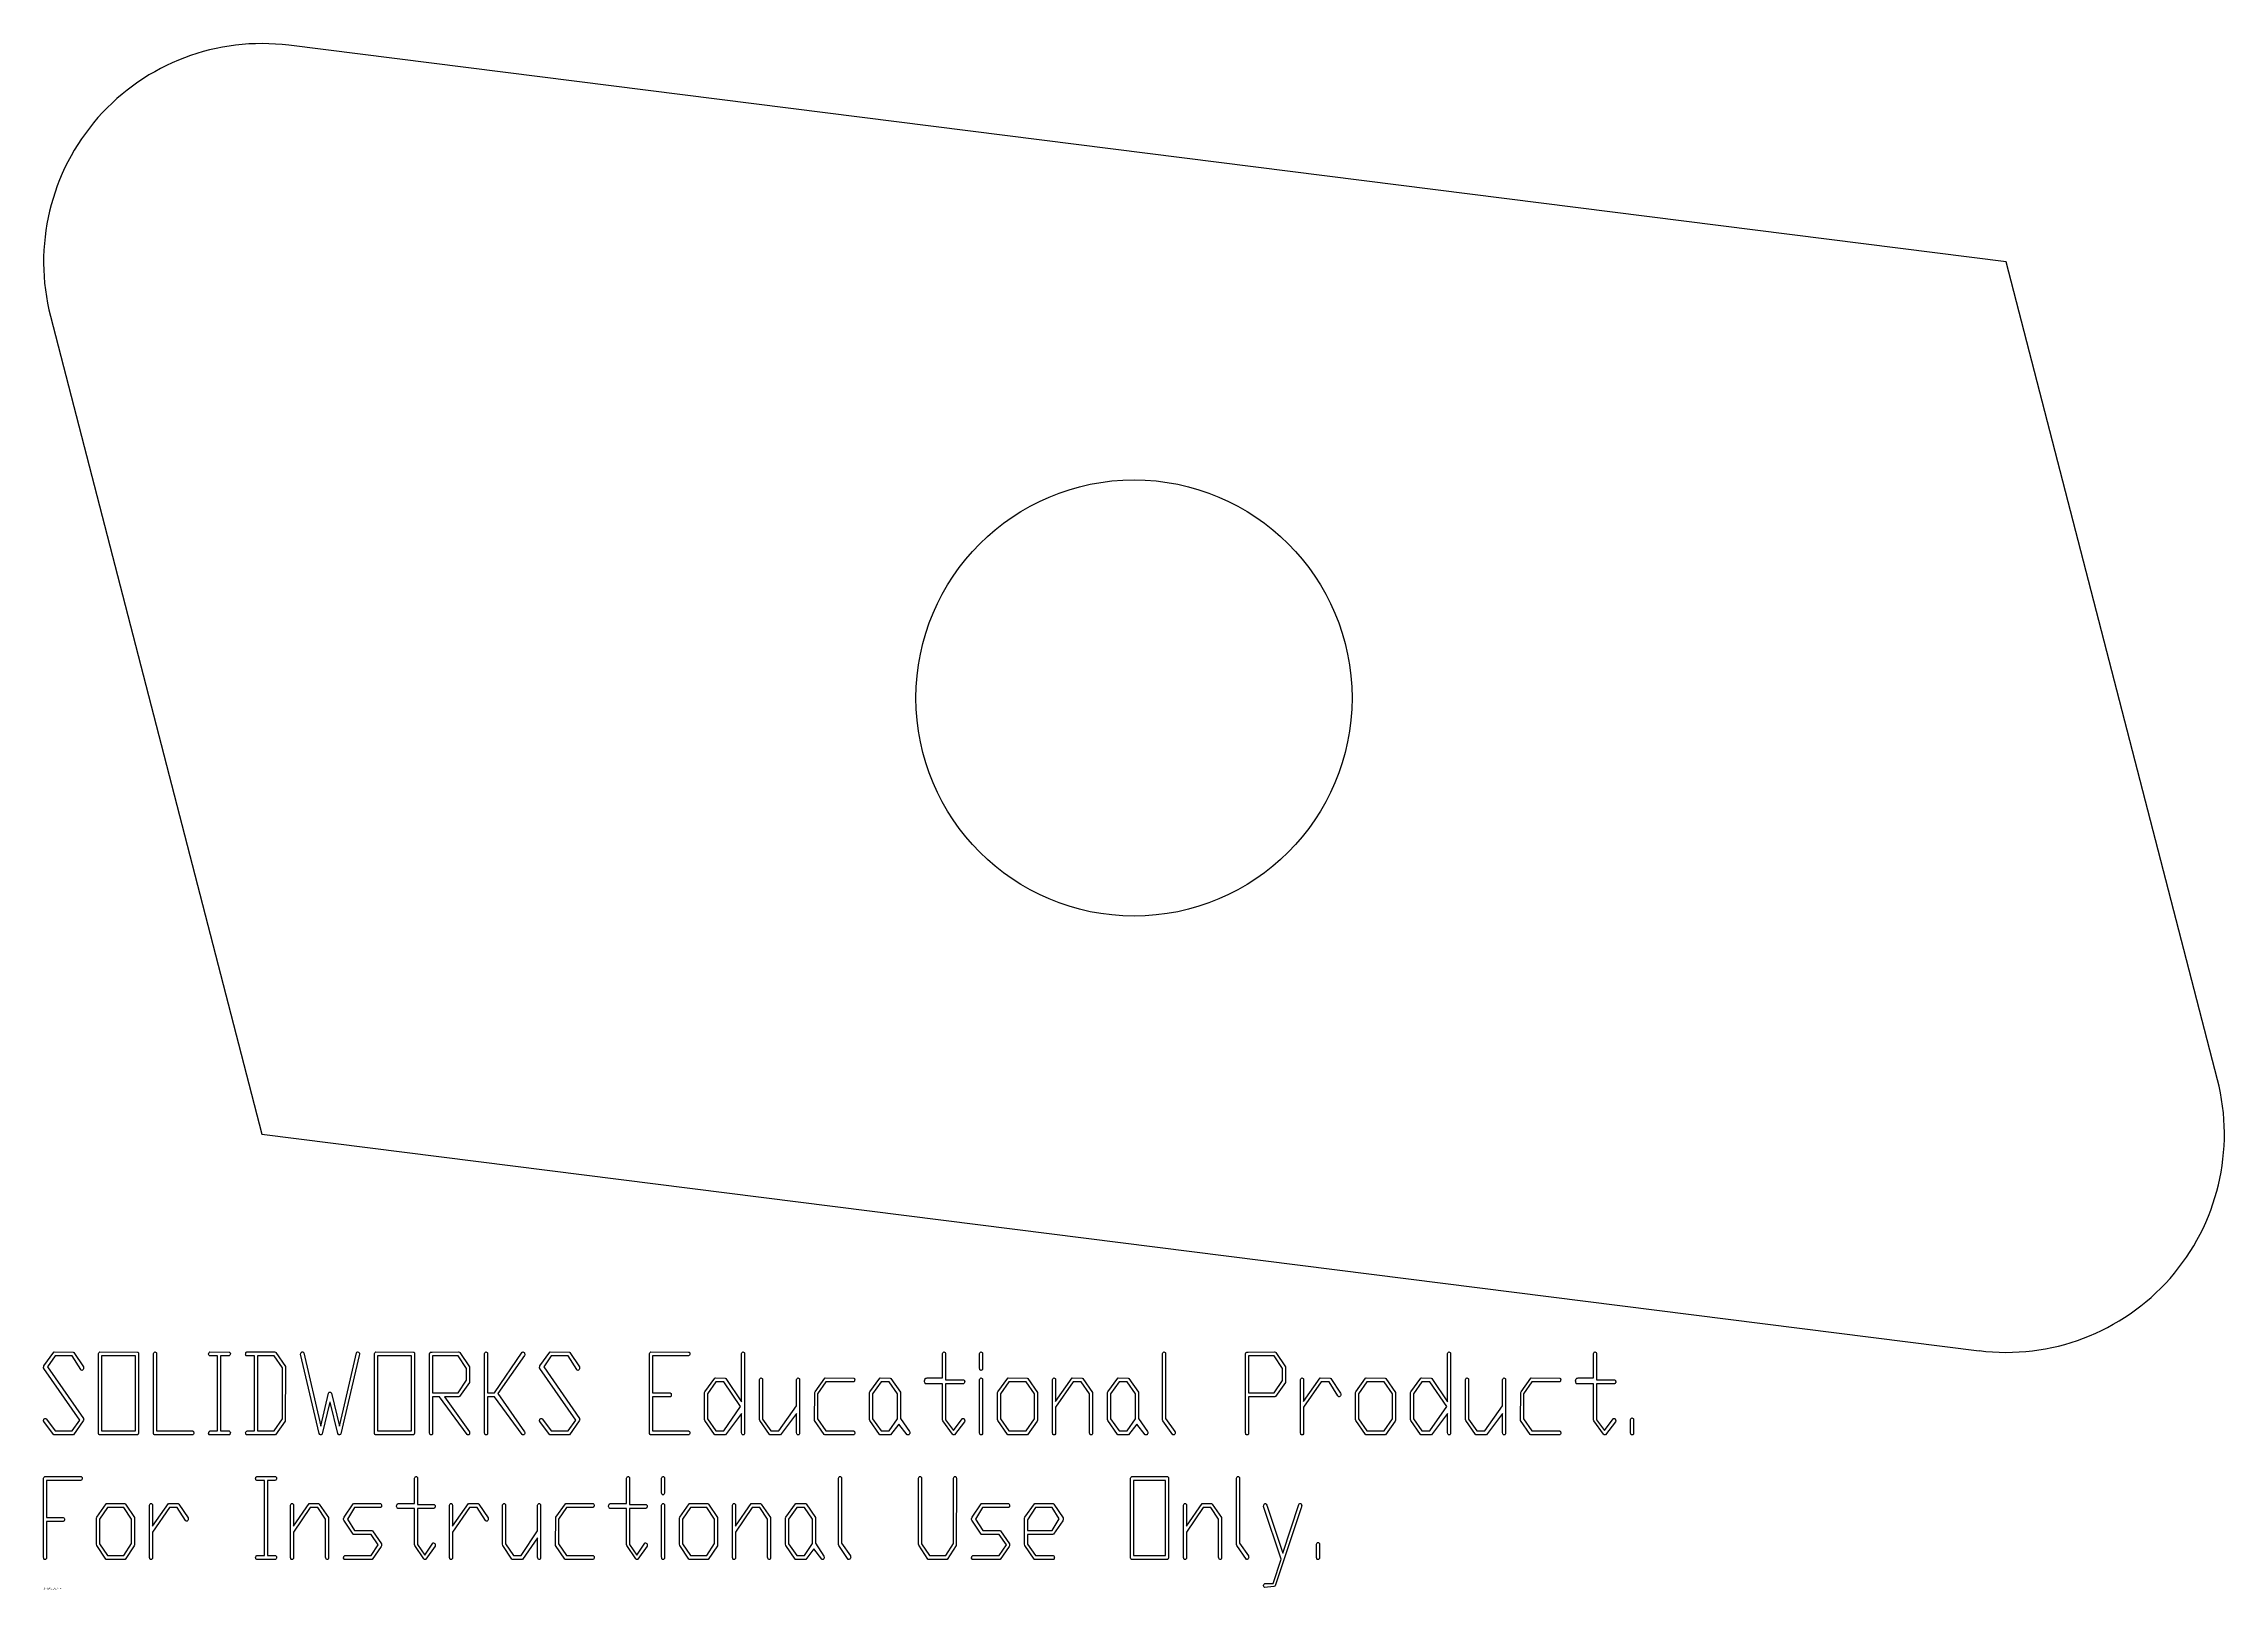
# Model space of a CAD drawing. Header units: millimetres. Extents: x -19355 to 19355, y -15837 to 11613.
import ezdxf

# ---------------------------------------------------------------- set-up
doc = ezdxf.new("R2010")
doc.units = ezdxf.units.MM
doc.styles.add('SLDTEXTSTYLE0', font='TXT', dxfattribs={"width": 0.7})

msp = doc.modelspace()

# ---------------------------------------------------------------- linework, layer by layer
at = {"color": 7, "linetype": 'Continuous'}
for p, q in [((15484, 7742), (-15000, 11583)), ((19232, -6774), (15484, 7742)), ((-19232, 6774), (-15484, -7742)), ((-15484, -7742), (15000, -11583))]:
    msp.add_line(p, q, dxfattribs=at)
at = {"color": 7, "linetype": 'Continuous', "flags": 128}
for points in [[(-18818, -11618), (-18648, -11872), (-18648, -11872), (-18645, -11881), (-18645, -11891), (-18645, -11891), (-18645, -11898), (-18648, -11905), (-18648, -11905), (-18651, -11916), (-18656, -11925), (-18663, -11931), (-18673, -11934), (-18673, -11934), (-18686, -11928), (-18697, -11917), (-18697, -11917), (-18849, -11676), (-18849, -11676), (-19151, -11676), (-19151, -11676), (-19283, -11868), (-19283, -11868), (-18649, -12784), (-18649, -12784), (-18646, -12791), (-18645, -12802), (-18645, -12802), (-18645, -12806), (-18645, -12810), (-18645, -12810), (-18640, -12813), (-18639, -12815), (-18640, -12817), (-18645, -12818), (-18645, -12818), (-18652, -12830), (-18652, -12830), (-18822, -13077), (-18822, -13077), (-18836, -13078), (-18836, -13078), (-19173, -13078), (-19173, -13078), (-19181, -13071), (-19181, -13071), (-19352, -12842), (-19352, -12842), (-19354, -12831), (-19355, -12823), (-19355, -12823), (-19355, -12815), (-19353, -12810), (-19353, -12810), (-19349, -12800), (-19343, -12792), (-19336, -12787), (-19327, -12784), (-19327, -12784), (-19313, -12788), (-19303, -12799), (-19303, -12799), (-19150, -13007), (-19150, -13007), (-18846, -13007), (-18846, -13007), (-18714, -12816), (-18714, -12816), (-19352, -11902), (-19352, -11902), (-19354, -11894), (-19355, -11882), (-19355, -11882), (-19355, -11874), (-19353, -11868), (-19353, -11868), (-19348, -11853), (-19348, -11853), (-19176, -11609), (-19176, -11609), (-19168, -11605), (-19168, -11605), (-18828, -11607), (-18828, -11607), (-18818, -11618)], [(-17687, -11607), (-17680, -11610), (-17675, -11615), (-17671, -11622), (-17669, -11631), (-17669, -11631), (-17669, -11665), (-17669, -11665), (-17669, -13047), (-17669, -13047), (-17674, -13064), (-17684, -13077), (-17684, -13077), (-17694, -13078), (-17694, -13078), (-18360, -13078), (-18360, -13078), (-18372, -13068), (-18379, -13052), (-18379, -13052), (-18379, -13012), (-18379, -13012), (-18379, -11633), (-18379, -11633), (-18375, -11624), (-18370, -11616), (-18364, -11610), (-18355, -11605), (-18355, -11605), (-17687, -11607)], [(-17357, -11616), (-17354, -11623), (-17351, -11634), (-17350, -11648), (-17349, -11666), (-17349, -11666), (-17349, -13007), (-17349, -13007), (-16713, -13007), (-16713, -13007), (-16707, -13009), (-16701, -13013), (-16697, -13019), (-16693, -13026), (-16693, -13026), (-16690, -13035), (-16689, -13043), (-16689, -13043), (-16691, -13055), (-16696, -13067), (-16699, -13072), (-16705, -13075), (-16712, -13078), (-16722, -13078), (-16722, -13078), (-17384, -13078), (-17384, -13078), (-17396, -13068), (-17402, -13052), (-17402, -13052), (-17402, -13012), (-17402, -13012), (-17402, -11633), (-17402, -11633), (-17399, -11622), (-17394, -11614), (-17388, -11609), (-17381, -11605), (-17381, -11605), (-17367, -11608), (-17357, -11616)], [(-16060, -11607), (-16053, -11610), (-16047, -11615), (-16043, -11623), (-16040, -11634), (-16040, -11634), (-16042, -11651), (-16047, -11664), (-16047, -11664), (-16053, -11670), (-16061, -11673), (-16072, -11675), (-16085, -11676), (-16085, -11676), (-16213, -11676), (-16213, -11676), (-16213, -13007), (-16213, -13007), (-16062, -13007), (-16062, -13007), (-16053, -13012), (-16047, -13018), (-16043, -13027), (-16040, -13037), (-16040, -13037), (-16042, -13054), (-16047, -13067), (-16051, -13072), (-16057, -13076), (-16064, -13078), (-16073, -13078), (-16073, -13078), (-16406, -13078), (-16406, -13078), (-16414, -13074), (-16420, -13068), (-16424, -13060), (-16426, -13050), (-16426, -13050), (-16424, -13032), (-16418, -13019), (-16413, -13014), (-16406, -13010), (-16396, -13008), (-16384, -13007), (-16384, -13007), (-16266, -13007), (-16266, -13007), (-16266, -11676), (-16266, -11676), (-16405, -11676), (-16405, -11676), (-16413, -11672), (-16419, -11666), (-16424, -11658), (-16426, -11647), (-16426, -11647), (-16424, -11629), (-16419, -11617), (-16411, -11610), (-16402, -11605), (-16402, -11605), (-16060, -11607)], [(-15232, -11617), (-15062, -11861), (-15062, -11861), (-15059, -11879), (-15059, -11879), (-15065, -12832), (-15065, -12832), (-15238, -13077), (-15238, -13077), (-15252, -13078), (-15252, -13078), (-15751, -13078), (-15751, -13078), (-15759, -13073), (-15764, -13065), (-15768, -13055), (-15769, -13043), (-15769, -13043), (-15767, -13028), (-15760, -13017), (-15755, -13013), (-15748, -13010), (-15738, -13008), (-15728, -13007), (-15728, -13007), (-15609, -13007), (-15609, -13007), (-15609, -11676), (-15609, -11676), (-15749, -11676), (-15749, -11676), (-15757, -11672), (-15763, -11666), (-15767, -11658), (-15769, -11647), (-15769, -11647), (-15768, -11630), (-15763, -11617), (-15759, -11612), (-15753, -11608), (-15746, -11606), (-15737, -11605), (-15737, -11605), (-15722, -11605), (-15722, -11605), (-15255, -11605), (-15255, -11605), (-15241, -11608), (-15232, -11617)], [(-14737, -11623), (-14435, -12925), (-14435, -12925), (-14296, -12337), (-14296, -12337), (-14291, -12328), (-14285, -12322), (-14278, -12318), (-14270, -12317), (-14270, -12317), (-14262, -12318), (-14254, -12322), (-14248, -12329), (-14243, -12339), (-14243, -12339), (-14105, -12925), (-14105, -12925), (-14033, -12618), (-14033, -12618), (-13801, -11622), (-13801, -11622), (-13793, -11611), (-13783, -11605), (-13783, -11605), (-13768, -11608), (-13757, -11615), (-13750, -11627), (-13746, -11643), (-13746, -11643), (-13751, -11669), (-13751, -11669), (-14078, -13057), (-14078, -13057), (-14087, -13071), (-14100, -13078), (-14100, -13078), (-14112, -13077), (-14122, -13073), (-14122, -13073), (-14134, -13055), (-14134, -13055), (-14268, -12494), (-14268, -12494), (-14272, -12498), (-14272, -12498), (-14408, -13057), (-14408, -13057), (-14416, -13071), (-14428, -13078), (-14428, -13078), (-14442, -13077), (-14452, -13072), (-14452, -13072), (-14462, -13054), (-14462, -13054), (-14793, -11647), (-14793, -11647), (-14792, -11635), (-14789, -11625), (-14785, -11617), (-14779, -11611), (-14779, -11611), (-14770, -11607), (-14763, -11605), (-14763, -11605), (-14755, -11606), (-14748, -11610), (-14742, -11615), (-14737, -11623)], [(-12788, -11607), (-12781, -11610), (-12776, -11615), (-12772, -11622), (-12769, -11631), (-12769, -11631), (-12769, -11665), (-12769, -11665), (-12769, -13047), (-12769, -13047), (-12775, -13064), (-12785, -13077), (-12785, -13077), (-12795, -13078), (-12795, -13078), (-13461, -13078), (-13461, -13078), (-13473, -13068), (-13479, -13052), (-13479, -13052), (-13479, -13012), (-13479, -13012), (-13479, -11633), (-13479, -11633), (-13476, -11624), (-13471, -11616), (-13464, -11610), (-13456, -11605), (-13456, -11605), (-12788, -11607)], [(-11966, -11617), (-11796, -11867), (-11796, -11867), (-11793, -11886), (-11793, -11886), (-11793, -12134), (-11793, -12134), (-11796, -12148), (-11796, -12148), (-11970, -12398), (-11970, -12398), (-11983, -12404), (-11983, -12404), (-12238, -12404), (-12238, -12404), (-11797, -13021), (-11797, -13021), (-11794, -13035), (-11793, -13043), (-11793, -13043), (-11793, -13045), (-11793, -13048), (-11793, -13048), (-11789, -13050), (-11787, -13051), (-11789, -13053), (-11793, -13054), (-11793, -13054), (-11796, -13062), (-11801, -13070), (-11806, -13075), (-11812, -13078), (-11812, -13078), (-11821, -13078), (-11829, -13077), (-11835, -13075), (-11839, -13073), (-11839, -13073), (-12328, -12404), (-12328, -12404), (-12450, -12404), (-12450, -12404), (-12450, -13047), (-12450, -13047), (-12454, -13062), (-12464, -13075), (-12464, -13075), (-12469, -13077), (-12477, -13078), (-12477, -13078), (-12488, -13076), (-12496, -13070), (-12499, -13064), (-12501, -13056), (-12503, -13046), (-12503, -13034), (-12503, -13034), (-12503, -11635), (-12503, -11635), (-12500, -11626), (-12496, -11619), (-12491, -11613), (-12485, -11609), (-12485, -11609), (-12455, -11607), (-12455, -11607), (-11989, -11605), (-11989, -11605), (-11975, -11608), (-11966, -11617)], [(-10824, -11617), (-10819, -11624), (-10816, -11633), (-10814, -11643), (-10814, -11655), (-10814, -11655), (-10818, -11671), (-10818, -11671), (-11291, -12345), (-11291, -12345), (-10818, -13021), (-10818, -13021), (-10815, -13035), (-10814, -13043), (-10814, -13043), (-10814, -13049), (-10815, -13054), (-10815, -13054), (-10818, -13062), (-10823, -13070), (-10828, -13075), (-10834, -13078), (-10834, -13078), (-10843, -13078), (-10851, -13077), (-10857, -13075), (-10861, -13073), (-10861, -13073), (-11351, -12404), (-11351, -12404), (-11474, -12404), (-11474, -12404), (-11474, -13047), (-11474, -13047), (-11478, -13062), (-11487, -13075), (-11487, -13075), (-11492, -13077), (-11500, -13078), (-11500, -13078), (-11512, -13076), (-11520, -13070), (-11523, -13064), (-11525, -13056), (-11526, -13046), (-11527, -13034), (-11527, -13034), (-11527, -11633), (-11527, -11633), (-11524, -11622), (-11519, -11614), (-11513, -11609), (-11504, -11605), (-11504, -11605), (-11491, -11608), (-11482, -11617), (-11478, -11624), (-11476, -11635), (-11474, -11650), (-11474, -11668), (-11474, -11668), (-11474, -12333), (-11474, -12333), (-11351, -12333), (-11351, -12333), (-10858, -11612), (-10858, -11612), (-10852, -11607), (-10845, -11605), (-10845, -11605), (-10834, -11608), (-10824, -11617)], [(-10014, -11618), (-9843, -11872), (-9843, -11872), (-9841, -11881), (-9841, -11891), (-9841, -11891), (-9841, -11898), (-9843, -11905), (-9843, -11905), (-9846, -11916), (-9852, -11925), (-9859, -11931), (-9869, -11934), (-9869, -11934), (-9882, -11928), (-9892, -11917), (-9892, -11917), (-10044, -11676), (-10044, -11676), (-10346, -11676), (-10346, -11676), (-10478, -11868), (-10478, -11868), (-9845, -12784), (-9845, -12784), (-9842, -12791), (-9841, -12802), (-9841, -12802), (-9841, -12806), (-9841, -12810), (-9841, -12810), (-9836, -12813), (-9834, -12815), (-9836, -12817), (-9841, -12818), (-9841, -12818), (-9847, -12830), (-9847, -12830), (-10018, -13077), (-10018, -13077), (-10032, -13078), (-10032, -13078), (-10369, -13078), (-10369, -13078), (-10377, -13071), (-10377, -13071), (-10548, -12842), (-10548, -12842), (-10550, -12831), (-10551, -12823), (-10551, -12823), (-10550, -12815), (-10549, -12810), (-10549, -12810), (-10545, -12800), (-10539, -12792), (-10531, -12787), (-10522, -12784), (-10522, -12784), (-10509, -12788), (-10498, -12799), (-10498, -12799), (-10346, -13007), (-10346, -13007), (-10042, -13007), (-10042, -13007), (-9909, -12816), (-9909, -12816), (-10548, -11902), (-10548, -11902), (-10550, -11894), (-10551, -11882), (-10551, -11882), (-10550, -11874), (-10549, -11868), (-10549, -11868), (-10544, -11853), (-10544, -11853), (-10372, -11609), (-10372, -11609), (-10364, -11605), (-10364, -11605), (-10023, -11607), (-10023, -11607), (-10014, -11618)], [(-7905, -11607), (-7897, -11610), (-7891, -11615), (-7887, -11623), (-7885, -11634), (-7885, -11634), (-7887, -11652), (-7893, -11665), (-7898, -11670), (-7905, -11673), (-7915, -11676), (-7928, -11676), (-7928, -11676), (-8545, -11676), (-8545, -11676), (-8545, -12333), (-8545, -12333), (-8236, -12333), (-8236, -12333), (-8226, -12338), (-8218, -12345), (-8214, -12355), (-8213, -12367), (-8213, -12367), (-8214, -12380), (-8218, -12391), (-8221, -12395), (-8227, -12399), (-8234, -12402), (-8244, -12404), (-8244, -12404), (-8545, -12404), (-8545, -12404), (-8545, -13007), (-8545, -13007), (-7909, -13007), (-7909, -13007), (-7899, -13012), (-7891, -13019), (-7886, -13029), (-7885, -13043), (-7885, -13043), (-7887, -13055), (-7891, -13067), (-7895, -13072), (-7901, -13075), (-7908, -13078), (-7917, -13078), (-7917, -13078), (-8580, -13078), (-8580, -13078), (-8591, -13068), (-8598, -13052), (-8598, -13052), (-8598, -13012), (-8598, -13012), (-8598, -11633), (-8598, -11633), (-8595, -11624), (-8590, -11616), (-8583, -11610), (-8574, -11605), (-8574, -11605), (-7905, -11607)], [(-6920, -11616), (-6916, -11623), (-6914, -11634), (-6912, -11648), (-6912, -11665), (-6912, -11665), (-6912, -13047), (-6912, -13047), (-6915, -13060), (-6920, -13070), (-6928, -13077), (-6938, -13078), (-6938, -13078), (-6949, -13076), (-6957, -13069), (-6963, -13056), (-6965, -13037), (-6965, -13037), (-6965, -12697), (-6965, -12697), (-7250, -13077), (-7250, -13077), (-7260, -13078), (-7260, -13078), (-7439, -13078), (-7439, -13078), (-7447, -13070), (-7447, -13070), (-7620, -12824), (-7620, -12824), (-7622, -12804), (-7622, -12804), (-7622, -12327), (-7622, -12327), (-7616, -12313), (-7616, -12313), (-7441, -12071), (-7441, -12071), (-7427, -12067), (-7427, -12067), (-7257, -12069), (-7257, -12069), (-7246, -12075), (-7246, -12075), (-6965, -12489), (-6965, -12489), (-6965, -11632), (-6965, -11632), (-6961, -11622), (-6957, -11614), (-6952, -11609), (-6946, -11605), (-6946, -11605), (-6930, -11608), (-6920, -11616)], [(-3352, -11617), (-3348, -11625), (-3346, -11636), (-3344, -11651), (-3344, -11670), (-3344, -11670), (-3344, -12102), (-3344, -12102), (-3024, -12102), (-3024, -12102), (-3016, -12107), (-3010, -12113), (-3006, -12121), (-3004, -12132), (-3004, -12132), (-3006, -12147), (-3012, -12160), (-3018, -12166), (-3026, -12170), (-3037, -12172), (-3049, -12173), (-3049, -12173), (-3344, -12173), (-3344, -12173), (-3344, -12811), (-3344, -12811), (-3205, -13002), (-3205, -13002), (-3049, -12790), (-3049, -12790), (-3042, -12785), (-3034, -12784), (-3034, -12784), (-3024, -12786), (-3014, -12795), (-3006, -12808), (-3004, -12825), (-3004, -12825), (-3006, -12843), (-3006, -12843), (-3185, -13075), (-3185, -13075), (-3191, -13078), (-3201, -13078), (-3201, -13078), (-3213, -13078), (-3213, -13078), (-3223, -13067), (-3223, -13067), (-3396, -12830), (-3396, -12830), (-3397, -12811), (-3397, -12811), (-3397, -12173), (-3397, -12173), (-3693, -12173), (-3693, -12173), (-3699, -12172), (-3704, -12167), (-3709, -12159), (-3712, -12148), (-3712, -12148), (-3716, -12133), (-3717, -12120), (-3717, -12120), (-3715, -12101), (-3709, -12083), (-3704, -12076), (-3695, -12071), (-3684, -12068), (-3670, -12067), (-3670, -12067), (-3397, -12067), (-3397, -12067), (-3397, -11633), (-3397, -11633), (-3394, -11622), (-3390, -11614), (-3384, -11609), (-3376, -11605), (-3376, -11605), (-3362, -11608), (-3352, -11617)], [(-2695, -11617), (-2692, -11624), (-2689, -11635), (-2688, -11650), (-2687, -11668), (-2687, -11668), (-2687, -11899), (-2687, -11899), (-2692, -11916), (-2700, -11926), (-2708, -11931), (-2714, -11932), (-2714, -11932), (-2725, -11930), (-2734, -11924), (-2739, -11912), (-2740, -11897), (-2740, -11897), (-2740, -11634), (-2740, -11634), (-2737, -11623), (-2732, -11615), (-2726, -11609), (-2719, -11605), (-2719, -11605), (-2705, -11608), (-2695, -11617)], [(553, -11616), (557, -11623), (559, -11634), (561, -11648), (561, -11665), (561, -11665), (561, -12788), (561, -12788), (727, -13016), (727, -13016), (730, -13026), (731, -13036), (731, -13036), (729, -13052), (723, -13065), (714, -13075), (700, -13078), (700, -13078), (687, -13077), (687, -13077), (512, -12828), (512, -12828), (508, -12812), (508, -12812), (508, -11633), (508, -11633), (511, -11622), (516, -11614), (522, -11609), (530, -11605), (530, -11605), (544, -11608), (553, -11616)], [(2518, -11617), (2688, -11867), (2688, -11867), (2691, -11886), (2691, -11886), (2691, -12134), (2691, -12134), (2688, -12148), (2688, -12148), (2512, -12398), (2512, -12398), (2499, -12404), (2499, -12404), (2034, -12404), (2034, -12404), (2034, -13045), (2034, -13045), (2030, -13062), (2021, -13075), (2021, -13075), (2016, -13077), (2008, -13078), (2008, -13078), (1996, -13076), (1988, -13070), (1985, -13064), (1983, -13056), (1982, -13046), (1981, -13034), (1981, -13034), (1981, -11635), (1981, -11635), (1984, -11626), (1988, -11619), (1993, -11613), (2000, -11609), (2000, -11609), (2029, -11607), (2029, -11607), (2496, -11605), (2496, -11605), (2509, -11608), (2518, -11617)], [(5612, -11616), (5616, -11623), (5618, -11634), (5620, -11648), (5620, -11665), (5620, -11665), (5620, -13047), (5620, -13047), (5617, -13060), (5611, -13070), (5604, -13077), (5593, -13078), (5593, -13078), (5583, -13076), (5574, -13069), (5569, -13056), (5567, -13037), (5567, -13037), (5567, -12697), (5567, -12697), (5282, -13077), (5282, -13077), (5272, -13078), (5272, -13078), (5093, -13078), (5093, -13078), (5085, -13070), (5085, -13070), (4911, -12824), (4911, -12824), (4910, -12804), (4910, -12804), (4910, -12327), (4910, -12327), (4916, -12313), (4916, -12313), (5090, -12071), (5090, -12071), (5104, -12067), (5104, -12067), (5275, -12069), (5275, -12069), (5286, -12075), (5286, -12075), (5567, -12489), (5567, -12489), (5567, -11632), (5567, -11632), (5570, -11622), (5575, -11614), (5580, -11609), (5586, -11605), (5586, -11605), (5602, -11608), (5612, -11616)], [(8204, -11617), (8207, -11625), (8210, -11636), (8211, -11651), (8212, -11670), (8212, -11670), (8212, -12102), (8212, -12102), (8531, -12102), (8531, -12102), (8539, -12107), (8545, -12113), (8549, -12121), (8552, -12132), (8552, -12132), (8550, -12147), (8543, -12160), (8538, -12166), (8529, -12170), (8519, -12172), (8506, -12173), (8506, -12173), (8212, -12173), (8212, -12173), (8212, -12811), (8212, -12811), (8351, -13002), (8351, -13002), (8506, -12790), (8506, -12790), (8513, -12785), (8521, -12784), (8521, -12784), (8531, -12786), (8542, -12795), (8549, -12808), (8552, -12825), (8552, -12825), (8549, -12843), (8549, -12843), (8370, -13075), (8370, -13075), (8364, -13078), (8354, -13078), (8354, -13078), (8343, -13078), (8343, -13078), (8333, -13067), (8333, -13067), (8160, -12830), (8160, -12830), (8158, -12811), (8158, -12811), (8158, -12173), (8158, -12173), (7862, -12173), (7862, -12173), (7856, -12172), (7851, -12167), (7847, -12159), (7843, -12148), (7843, -12148), (7840, -12133), (7839, -12120), (7839, -12120), (7841, -12101), (7846, -12083), (7852, -12076), (7860, -12071), (7871, -12068), (7886, -12067), (7886, -12067), (8158, -12067), (8158, -12067), (8158, -11633), (8158, -11633), (8161, -11622), (8166, -11614), (8171, -11609), (8179, -11605), (8179, -11605), (8194, -11608), (8204, -11617)], [(-17722, -13007), (-17722, -11676), (-17722, -11676), (-18325, -11676), (-18325, -11676), (-18325, -13007), (-18325, -13007), (-17722, -13007)], [(-15112, -11886), (-15262, -11676), (-15262, -11676), (-15556, -11676), (-15556, -11676), (-15556, -13007), (-15556, -13007), (-15262, -13007), (-15262, -13007), (-15112, -12795), (-15112, -12795), (-15112, -11886)], [(-12823, -13007), (-12823, -11676), (-12823, -11676), (-13426, -11676), (-13426, -11676), (-13426, -13007), (-13426, -13007), (-12823, -13007)], [(-11846, -11898), (-11994, -11676), (-11994, -11676), (-12450, -11676), (-12450, -11676), (-12450, -12333), (-12450, -12333), (-11996, -12333), (-11996, -12333), (-11846, -12109), (-11846, -12109), (-11846, -11898)], [(2638, -11899), (2490, -11676), (2490, -11676), (2034, -11676), (2034, -11676), (2034, -12333), (2034, -12333), (2489, -12333), (2489, -12333), (2638, -12111), (2638, -12111), (2638, -11899)], [(-6982, -12573), (-7280, -12138), (-7280, -12138), (-7422, -12138), (-7422, -12138), (-7569, -12349), (-7569, -12349), (-7569, -12794), (-7569, -12794), (-7422, -13007), (-7422, -13007), (-7282, -13007), (-7282, -13007), (-6982, -12573)], [(-6601, -12078), (-6597, -12085), (-6594, -12096), (-6593, -12110), (-6592, -12128), (-6592, -12128), (-6592, -12798), (-6592, -12798), (-6445, -13007), (-6445, -13007), (-6303, -13007), (-6303, -13007), (-5989, -12560), (-5989, -12560), (-5989, -12097), (-5989, -12097), (-5986, -12087), (-5981, -12078), (-5975, -12072), (-5967, -12067), (-5967, -12067), (-5955, -12069), (-5943, -12077), (-5943, -12077), (-5940, -12084), (-5937, -12095), (-5936, -12109), (-5935, -12127), (-5935, -12127), (-5935, -13046), (-5935, -13046), (-5939, -13060), (-5944, -13070), (-5952, -13077), (-5962, -13078), (-5962, -13078), (-5973, -13076), (-5981, -13069), (-5987, -13056), (-5989, -13037), (-5989, -13037), (-5989, -12697), (-5989, -12697), (-6274, -13077), (-6274, -13077), (-6284, -13078), (-6284, -13078), (-6462, -13078), (-6462, -13078), (-6471, -13070), (-6471, -13070), (-6643, -12824), (-6643, -12824), (-6645, -12804), (-6645, -12804), (-6645, -12093), (-6645, -12093), (-6643, -12084), (-6638, -12077), (-6632, -12071), (-6625, -12067), (-6625, -12067), (-6611, -12069), (-6601, -12078)], [(-4974, -12068), (-4964, -12076), (-4958, -12089), (-4958, -12089), (-4959, -12109), (-4962, -12124), (-4962, -12124), (-4967, -12130), (-4974, -12134), (-4982, -12137), (-4992, -12138), (-4992, -12138), (-5469, -12138), (-5469, -12138), (-5616, -12350), (-5616, -12350), (-5616, -12795), (-5616, -12795), (-5469, -13007), (-5469, -13007), (-4980, -13007), (-4980, -13007), (-4974, -13009), (-4968, -13013), (-4964, -13019), (-4960, -13026), (-4960, -13026), (-4957, -13035), (-4956, -13043), (-4956, -13043), (-4958, -13055), (-4963, -13067), (-4966, -13072), (-4972, -13075), (-4979, -13078), (-4989, -13078), (-4989, -13078), (-5488, -13078), (-5488, -13078), (-5497, -13070), (-5497, -13070), (-5669, -12824), (-5669, -12824), (-5669, -12804), (-5669, -12804), (-5668, -12327), (-5668, -12327), (-5662, -12313), (-5662, -12313), (-5490, -12071), (-5490, -12071), (-5481, -12067), (-5481, -12067), (-4974, -12068)], [(-4318, -12075), (-4145, -12321), (-4145, -12321), (-4143, -12333), (-4143, -12333), (-4143, -12786), (-4143, -12786), (-3984, -13016), (-3984, -13016), (-3981, -13031), (-3980, -13039), (-3980, -13039), (-3980, -13045), (-3981, -13050), (-3981, -13050), (-3985, -13060), (-3988, -13068), (-3994, -13074), (-4000, -13078), (-4000, -13078), (-4017, -13078), (-4026, -13075), (-4026, -13075), (-4173, -12889), (-4173, -12889), (-4323, -13077), (-4323, -13077), (-4333, -13078), (-4333, -13078), (-4511, -13078), (-4511, -13078), (-4519, -13070), (-4519, -13070), (-4692, -12824), (-4692, -12824), (-4693, -12804), (-4693, -12804), (-4693, -12327), (-4693, -12327), (-4687, -12313), (-4687, -12313), (-4513, -12071), (-4513, -12071), (-4505, -12067), (-4505, -12067), (-4329, -12069), (-4329, -12069), (-4318, -12075)], [(-4196, -12351), (-4346, -12138), (-4346, -12138), (-4490, -12138), (-4490, -12138), (-4640, -12349), (-4640, -12349), (-4640, -12794), (-4640, -12794), (-4490, -13007), (-4490, -13007), (-4346, -13007), (-4346, -13007), (-4196, -12792), (-4196, -12792), (-4196, -12351)], [(-2695, -12078), (-2692, -12085), (-2689, -12096), (-2688, -12109), (-2687, -12127), (-2687, -12127), (-2687, -13046), (-2687, -13046), (-2691, -13061), (-2701, -13075), (-2701, -13075), (-2706, -13077), (-2714, -13078), (-2714, -13078), (-2725, -13076), (-2733, -13070), (-2736, -13064), (-2739, -13056), (-2740, -13046), (-2740, -13034), (-2740, -13034), (-2740, -12097), (-2740, -12097), (-2738, -12087), (-2733, -12078), (-2727, -12072), (-2719, -12067), (-2719, -12067), (-2705, -12069), (-2695, -12078)], [(-1884, -12077), (-1714, -12323), (-1714, -12323), (-1711, -12341), (-1711, -12341), (-1711, -12816), (-1711, -12816), (-1716, -12832), (-1716, -12832), (-1889, -13077), (-1889, -13077), (-1903, -13078), (-1903, -13078), (-2239, -13078), (-2239, -13078), (-2248, -13070), (-2248, -13070), (-2419, -12824), (-2419, -12824), (-2421, -12804), (-2421, -12804), (-2421, -12327), (-2421, -12327), (-2415, -12313), (-2415, -12313), (-2242, -12071), (-2242, -12071), (-2234, -12067), (-2234, -12067), (-1894, -12069), (-1894, -12069), (-1884, -12077)], [(-1764, -12351), (-1912, -12138), (-1912, -12138), (-2220, -12138), (-2220, -12138), (-2368, -12349), (-2368, -12349), (-2368, -12794), (-2368, -12794), (-2220, -13007), (-2220, -13007), (-1912, -13007), (-1912, -13007), (-1764, -12792), (-1764, -12792), (-1764, -12351)], [(-909, -12077), (-737, -12323), (-737, -12323), (-735, -12341), (-735, -12341), (-735, -13046), (-735, -13046), (-738, -13060), (-743, -13070), (-751, -13077), (-761, -13078), (-761, -13078), (-772, -13076), (-780, -13068), (-784, -13062), (-786, -13055), (-787, -13045), (-788, -13034), (-788, -13034), (-788, -12349), (-788, -12349), (-935, -12138), (-935, -12138), (-1077, -12138), (-1077, -12138), (-1391, -12583), (-1391, -12583), (-1391, -13046), (-1391, -13046), (-1396, -13061), (-1405, -13074), (-1405, -13074), (-1410, -13077), (-1418, -13078), (-1418, -13078), (-1429, -13076), (-1438, -13070), (-1441, -13064), (-1443, -13056), (-1444, -13046), (-1445, -13034), (-1445, -13034), (-1445, -12095), (-1445, -12095), (-1442, -12084), (-1437, -12076), (-1430, -12070), (-1422, -12067), (-1422, -12067), (-1410, -12069), (-1400, -12077), (-1396, -12084), (-1394, -12095), (-1392, -12110), (-1391, -12128), (-1391, -12128), (-1391, -12486), (-1391, -12486), (-1098, -12067), (-1098, -12067), (-919, -12069), (-919, -12069), (-909, -12077)], [(-93, -12075), (79, -12321), (79, -12321), (82, -12333), (82, -12333), (82, -12786), (82, -12786), (241, -13016), (241, -13016), (244, -13031), (245, -13039), (245, -13039), (244, -13045), (243, -13050), (243, -13050), (240, -13060), (236, -13068), (231, -13074), (225, -13078), (225, -13078), (208, -13078), (198, -13075), (198, -13075), (51, -12889), (51, -12889), (-98, -13077), (-98, -13077), (-108, -13078), (-108, -13078), (-286, -13078), (-286, -13078), (-295, -13070), (-295, -13070), (-467, -12824), (-467, -12824), (-468, -12804), (-468, -12804), (-468, -12327), (-468, -12327), (-463, -12313), (-463, -12313), (-289, -12071), (-289, -12071), (-280, -12067), (-280, -12067), (-105, -12069), (-105, -12069), (-93, -12075)], [(29, -12351), (-121, -12138), (-121, -12138), (-265, -12138), (-265, -12138), (-415, -12349), (-415, -12349), (-415, -12794), (-415, -12794), (-265, -13007), (-265, -13007), (-121, -13007), (-121, -13007), (29, -12792), (29, -12792), (29, -12351)], [(3495, -12077), (3668, -12338), (3668, -12338), (3670, -12349), (3671, -12357), (3671, -12357), (3670, -12366), (3669, -12372), (3669, -12372), (3665, -12383), (3659, -12392), (3651, -12398), (3642, -12401), (3642, -12401), (3635, -12400), (3629, -12398), (3623, -12393), (3618, -12386), (3618, -12386), (3464, -12138), (3464, -12138), (3323, -12138), (3323, -12138), (3011, -12583), (3011, -12583), (3011, -13046), (3011, -13046), (3007, -13061), (2997, -13074), (2997, -13074), (2992, -13077), (2984, -13078), (2984, -13078), (2973, -13076), (2964, -13070), (2961, -13064), (2959, -13056), (2958, -13046), (2958, -13034), (2958, -13034), (2958, -12095), (2958, -12095), (2960, -12084), (2965, -12076), (2972, -12070), (2980, -12067), (2980, -12067), (2992, -12069), (3002, -12077), (3006, -12084), (3009, -12095), (3010, -12110), (3011, -12128), (3011, -12128), (3011, -12486), (3011, -12486), (3306, -12067), (3306, -12067), (3485, -12069), (3485, -12069), (3495, -12077)], [(4471, -12077), (4641, -12323), (4641, -12323), (4644, -12341), (4644, -12341), (4644, -12816), (4644, -12816), (4638, -12832), (4638, -12832), (4465, -13077), (4465, -13077), (4451, -13078), (4451, -13078), (4115, -13078), (4115, -13078), (4107, -13070), (4107, -13070), (3935, -12824), (3935, -12824), (3934, -12804), (3934, -12804), (3934, -12327), (3934, -12327), (3939, -12313), (3939, -12313), (4112, -12071), (4112, -12071), (4121, -12067), (4121, -12067), (4461, -12069), (4461, -12069), (4471, -12077)], [(4591, -12351), (4443, -12138), (4443, -12138), (4135, -12138), (4135, -12138), (3987, -12349), (3987, -12349), (3987, -12794), (3987, -12794), (4135, -13007), (4135, -13007), (4443, -13007), (4443, -13007), (4591, -12792), (4591, -12792), (4591, -12351)], [(5550, -12573), (5251, -12138), (5251, -12138), (5110, -12138), (5110, -12138), (4963, -12349), (4963, -12349), (4963, -12794), (4963, -12794), (5110, -13007), (5110, -13007), (5250, -13007), (5250, -13007), (5550, -12573)], [(5931, -12078), (5935, -12085), (5937, -12096), (5939, -12110), (5940, -12128), (5940, -12128), (5940, -12798), (5940, -12798), (6087, -13007), (6087, -13007), (6229, -13007), (6229, -13007), (6543, -12560), (6543, -12560), (6543, -12097), (6543, -12097), (6546, -12087), (6551, -12078), (6557, -12072), (6565, -12067), (6565, -12067), (6576, -12069), (6589, -12077), (6589, -12077), (6592, -12084), (6594, -12095), (6596, -12109), (6596, -12127), (6596, -12127), (6596, -13046), (6596, -13046), (6593, -13060), (6588, -13070), (6580, -13077), (6570, -13078), (6570, -13078), (6559, -13076), (6551, -13069), (6545, -13056), (6543, -13037), (6543, -13037), (6543, -12697), (6543, -12697), (6258, -13077), (6258, -13077), (6248, -13078), (6248, -13078), (6069, -13078), (6069, -13078), (6061, -13070), (6061, -13070), (5889, -12824), (5889, -12824), (5886, -12804), (5886, -12804), (5886, -12093), (5886, -12093), (5889, -12084), (5894, -12077), (5899, -12071), (5907, -12067), (5907, -12067), (5921, -12069), (5931, -12078)], [(7557, -12068), (7568, -12076), (7574, -12089), (7574, -12089), (7573, -12109), (7570, -12124), (7570, -12124), (7565, -12130), (7558, -12134), (7550, -12137), (7540, -12138), (7540, -12138), (7063, -12138), (7063, -12138), (6916, -12350), (6916, -12350), (6916, -12795), (6916, -12795), (7063, -13007), (7063, -13007), (7552, -13007), (7552, -13007), (7558, -13009), (7564, -13013), (7568, -13019), (7572, -13026), (7572, -13026), (7575, -13035), (7576, -13043), (7576, -13043), (7574, -13055), (7569, -13067), (7565, -13072), (7560, -13075), (7552, -13078), (7543, -13078), (7543, -13078), (7044, -13078), (7044, -13078), (7035, -13070), (7035, -13070), (6863, -12824), (6863, -12824), (6863, -12804), (6863, -12804), (6864, -12327), (6864, -12327), (6870, -12313), (6870, -12313), (7042, -12071), (7042, -12071), (7050, -12067), (7050, -12067), (7557, -12068)], [(8861, -12787), (8864, -12794), (8866, -12804), (8868, -12818), (8868, -12834), (8868, -12834), (8868, -13048), (8868, -13048), (8864, -13062), (8855, -13075), (8855, -13075), (8850, -13077), (8842, -13078), (8842, -13078), (8830, -13076), (8822, -13070), (8819, -13065), (8817, -13057), (8816, -13048), (8815, -13036), (8815, -13036), (8815, -12804), (8815, -12804), (8818, -12792), (8823, -12783), (8830, -12778), (8838, -12777), (8838, -12777), (8851, -12779), (8861, -12787)], [(-18689, -13817), (-18681, -13820), (-18676, -13825), (-18672, -13833), (-18669, -13844), (-18669, -13844), (-18671, -13862), (-18677, -13875), (-18682, -13880), (-18689, -13883), (-18699, -13886), (-18711, -13886), (-18711, -13886), (-19302, -13886), (-19302, -13886), (-19302, -14543), (-19302, -14543), (-19006, -14543), (-19006, -14543), (-18996, -14548), (-18990, -14555), (-18986, -14565), (-18984, -14577), (-18984, -14577), (-18985, -14589), (-18989, -14601), (-18993, -14605), (-18998, -14609), (-19005, -14612), (-19014, -14614), (-19014, -14614), (-19302, -14614), (-19302, -14614), (-19302, -15257), (-19302, -15257), (-19306, -15272), (-19315, -15285), (-19315, -15285), (-19320, -15287), (-19328, -15288), (-19328, -15288), (-19340, -15286), (-19348, -15280), (-19351, -15274), (-19353, -15266), (-19354, -15256), (-19355, -15244), (-19355, -15244), (-19355, -13843), (-19355, -13843), (-19352, -13834), (-19347, -13826), (-19340, -13820), (-19332, -13815), (-19332, -13815), (-18689, -13817)], [(-15240, -13817), (-15233, -13820), (-15227, -13825), (-15223, -13833), (-15221, -13844), (-15221, -13844), (-15223, -13861), (-15227, -13874), (-15227, -13874), (-15233, -13879), (-15240, -13883), (-15250, -13885), (-15262, -13886), (-15262, -13886), (-15379, -13886), (-15379, -13886), (-15379, -15217), (-15379, -15217), (-15240, -15217), (-15240, -15217), (-15233, -15222), (-15227, -15228), (-15223, -15237), (-15221, -15247), (-15221, -15247), (-15223, -15264), (-15227, -15277), (-15231, -15282), (-15237, -15286), (-15244, -15288), (-15253, -15288), (-15253, -15288), (-15573, -15288), (-15573, -15288), (-15580, -15284), (-15586, -15278), (-15589, -15270), (-15592, -15260), (-15592, -15260), (-15590, -15242), (-15584, -15229), (-15579, -15224), (-15572, -15220), (-15562, -15218), (-15550, -15217), (-15550, -15217), (-15432, -15217), (-15432, -15217), (-15432, -13886), (-15432, -13886), (-15571, -13886), (-15571, -13886), (-15579, -13882), (-15585, -13876), (-15589, -13868), (-15592, -13857), (-15592, -13857), (-15590, -13839), (-15585, -13827), (-15578, -13820), (-15569, -13815), (-15569, -13815), (-15240, -13817)], [(-12724, -13827), (-12721, -13835), (-12718, -13846), (-12717, -13861), (-12716, -13880), (-12716, -13880), (-12716, -14312), (-12716, -14312), (-12422, -14312), (-12422, -14312), (-12415, -14317), (-12410, -14323), (-12406, -14331), (-12404, -14342), (-12404, -14342), (-12405, -14357), (-12412, -14370), (-12417, -14376), (-12424, -14380), (-12434, -14382), (-12445, -14383), (-12445, -14383), (-12716, -14383), (-12716, -14383), (-12716, -15021), (-12716, -15021), (-12588, -15212), (-12588, -15212), (-12445, -15000), (-12445, -15000), (-12439, -14995), (-12432, -14994), (-12432, -14994), (-12422, -14996), (-12413, -15005), (-12406, -15018), (-12404, -15035), (-12404, -15035), (-12406, -15053), (-12406, -15053), (-12572, -15285), (-12572, -15285), (-12578, -15288), (-12587, -15288), (-12587, -15288), (-12598, -15288), (-12598, -15288), (-12607, -15277), (-12607, -15277), (-12768, -15040), (-12768, -15040), (-12769, -15020), (-12769, -15020), (-12769, -14383), (-12769, -14383), (-13066, -14383), (-13066, -14383), (-13071, -14382), (-13076, -14378), (-13081, -14371), (-13085, -14362), (-13085, -14362), (-13088, -14350), (-13089, -14339), (-13089, -14339), (-13087, -14323), (-13081, -14308), (-13076, -14302), (-13068, -14298), (-13056, -14295), (-13042, -14294), (-13042, -14294), (-12769, -14294), (-12769, -14294), (-12769, -13844), (-12769, -13844), (-12767, -13833), (-12762, -13825), (-12756, -13818), (-12749, -13815), (-12749, -13815), (-12734, -13818), (-12724, -13827)], [(-8961, -13827), (-8957, -13835), (-8955, -13846), (-8954, -13861), (-8953, -13880), (-8953, -13880), (-8953, -14312), (-8953, -14312), (-8659, -14312), (-8659, -14312), (-8652, -14317), (-8647, -14323), (-8643, -14331), (-8640, -14342), (-8640, -14342), (-8642, -14357), (-8649, -14370), (-8654, -14376), (-8661, -14380), (-8671, -14382), (-8682, -14383), (-8682, -14383), (-8953, -14383), (-8953, -14383), (-8953, -15021), (-8953, -15021), (-8825, -15212), (-8825, -15212), (-8682, -15000), (-8682, -15000), (-8676, -14995), (-8669, -14994), (-8669, -14994), (-8659, -14996), (-8650, -15005), (-8643, -15018), (-8640, -15035), (-8640, -15035), (-8643, -15053), (-8643, -15053), (-8809, -15285), (-8809, -15285), (-8815, -15288), (-8824, -15288), (-8824, -15288), (-8835, -15288), (-8835, -15288), (-8844, -15277), (-8844, -15277), (-9005, -15040), (-9005, -15040), (-9006, -15020), (-9006, -15020), (-9006, -14383), (-9006, -14383), (-9302, -14383), (-9302, -14383), (-9308, -14382), (-9313, -14378), (-9318, -14371), (-9322, -14362), (-9322, -14362), (-9325, -14350), (-9326, -14339), (-9326, -14339), (-9324, -14323), (-9318, -14308), (-9313, -14302), (-9304, -14298), (-9293, -14295), (-9279, -14294), (-9279, -14294), (-9006, -14294), (-9006, -14294), (-9006, -13844), (-9006, -13844), (-9004, -13833), (-8999, -13825), (-8993, -13818), (-8985, -13815), (-8985, -13815), (-8971, -13818), (-8961, -13827)], [(-8340, -13827), (-8336, -13834), (-8334, -13845), (-8332, -13859), (-8332, -13878), (-8332, -13878), (-8332, -14109), (-8332, -14109), (-8337, -14126), (-8345, -14136), (-8352, -14141), (-8358, -14142), (-8358, -14142), (-8370, -14140), (-8378, -14134), (-8383, -14122), (-8385, -14107), (-8385, -14107), (-8385, -13844), (-8385, -13844), (-8382, -13833), (-8377, -13825), (-8371, -13818), (-8363, -13815), (-8363, -13815), (-8349, -13818), (-8340, -13827)], [(-5198, -13826), (-5194, -13833), (-5192, -13844), (-5190, -13858), (-5190, -13875), (-5190, -13875), (-5190, -14998), (-5190, -14998), (-5033, -15226), (-5033, -15226), (-5030, -15236), (-5029, -15246), (-5029, -15246), (-5031, -15262), (-5036, -15275), (-5046, -15285), (-5059, -15288), (-5059, -15288), (-5071, -15286), (-5071, -15286), (-5239, -15038), (-5239, -15038), (-5243, -15022), (-5243, -15022), (-5243, -13843), (-5243, -13843), (-5240, -13832), (-5235, -13824), (-5229, -13818), (-5222, -13815), (-5222, -13815), (-5207, -13818), (-5198, -13826)], [(-3778, -13826), (-3774, -13833), (-3772, -13844), (-3770, -13858), (-3770, -13876), (-3770, -13876), (-3770, -15009), (-3770, -15009), (-3631, -15217), (-3631, -15217), (-3341, -15217), (-3341, -15217), (-3202, -15007), (-3202, -15007), (-3202, -13843), (-3202, -13843), (-3198, -13833), (-3193, -13824), (-3187, -13818), (-3180, -13815), (-3180, -13815), (-3167, -13818), (-3158, -13826), (-3154, -13833), (-3151, -13844), (-3149, -13858), (-3149, -13875), (-3149, -13875), (-3154, -15042), (-3154, -15042), (-3318, -15286), (-3318, -15286), (-3332, -15288), (-3332, -15288), (-3651, -15288), (-3651, -15288), (-3659, -15280), (-3659, -15280), (-3820, -15034), (-3820, -15034), (-3823, -15014), (-3823, -15014), (-3823, -13843), (-3823, -13843), (-3820, -13832), (-3815, -13824), (-3809, -13818), (-3802, -13815), (-3802, -13815), (-3787, -13818), (-3778, -13826)], [(597, -13817), (603, -13820), (608, -13825), (612, -13832), (614, -13841), (614, -13841), (614, -13875), (614, -13875), (614, -15257), (614, -15257), (609, -15274), (600, -15286), (600, -15286), (590, -15288), (590, -15288), (-43, -15288), (-43, -15288), (-54, -15278), (-60, -15262), (-60, -15262), (-60, -15222), (-60, -15222), (-60, -13843), (-60, -13843), (-57, -13834), (-52, -13826), (-46, -13820), (-37, -13815), (-37, -13815), (597, -13817)], [(561, -15217), (561, -13886), (561, -13886), (-7, -13886), (-7, -13886), (-7, -15217), (-7, -15217), (561, -15217)], [(1867, -13826), (1870, -13833), (1873, -13844), (1874, -13858), (1875, -13875), (1875, -13875), (1875, -14998), (1875, -14998), (2032, -15226), (2032, -15226), (2035, -15236), (2036, -15246), (2036, -15246), (2034, -15262), (2028, -15275), (2019, -15285), (2006, -15288), (2006, -15288), (1994, -15286), (1994, -15286), (1826, -15038), (1826, -15038), (1821, -15022), (1821, -15022), (1821, -13843), (1821, -13843), (1825, -13832), (1830, -13824), (1836, -13818), (1843, -13815), (1843, -13815), (1857, -13818), (1867, -13826)], [(-17904, -14304), (-17742, -14546), (-17742, -14546), (-17740, -14564), (-17740, -14564), (-17740, -15030), (-17740, -15030), (-17745, -15046), (-17745, -15046), (-17909, -15286), (-17909, -15286), (-17923, -15288), (-17923, -15288), (-18242, -15288), (-18242, -15288), (-18250, -15281), (-18250, -15281), (-18413, -15039), (-18413, -15039), (-18414, -15019), (-18414, -15019), (-18414, -14550), (-18414, -14550), (-18409, -14537), (-18409, -14537), (-18244, -14298), (-18244, -14298), (-18236, -14294), (-18236, -14294), (-17913, -14296), (-17913, -14296), (-17904, -14304)], [(-16956, -14304), (-16791, -14551), (-16791, -14551), (-16788, -14562), (-16788, -14569), (-16788, -14569), (-16788, -14578), (-16789, -14583), (-16789, -14583), (-16793, -14594), (-16799, -14603), (-16807, -14608), (-16815, -14611), (-16815, -14611), (-16828, -14608), (-16838, -14596), (-16838, -14596), (-16986, -14365), (-16986, -14365), (-17121, -14365), (-17121, -14365), (-17420, -14802), (-17420, -14802), (-17420, -15257), (-17420, -15257), (-17424, -15271), (-17434, -15285), (-17434, -15285), (-17439, -15287), (-17447, -15288), (-17447, -15288), (-17458, -15286), (-17466, -15280), (-17469, -15274), (-17472, -15266), (-17473, -15257), (-17473, -15245), (-17473, -15245), (-17473, -14322), (-17473, -14322), (-17470, -14311), (-17465, -14303), (-17459, -14297), (-17451, -14294), (-17451, -14294), (-17439, -14297), (-17429, -14305), (-17425, -14311), (-17422, -14322), (-17421, -14335), (-17420, -14353), (-17420, -14353), (-17420, -14696), (-17420, -14696), (-17137, -14294), (-17137, -14294), (-16965, -14296), (-16965, -14296), (-16956, -14304)], [(-14461, -14304), (-14299, -14546), (-14299, -14546), (-14296, -14564), (-14296, -14564), (-14296, -15257), (-14296, -15257), (-14299, -15271), (-14305, -15280), (-14312, -15286), (-14323, -15288), (-14323, -15288), (-14333, -15286), (-14342, -15278), (-14347, -15265), (-14349, -15245), (-14349, -15245), (-14349, -14573), (-14349, -14573), (-14488, -14365), (-14488, -14365), (-14622, -14365), (-14622, -14365), (-14917, -14802), (-14917, -14802), (-14917, -15257), (-14917, -15257), (-14921, -15271), (-14931, -15285), (-14931, -15285), (-14936, -15287), (-14944, -15288), (-14944, -15288), (-14955, -15286), (-14964, -15280), (-14967, -15274), (-14969, -15266), (-14970, -15257), (-14970, -15245), (-14970, -15245), (-14970, -14322), (-14970, -14322), (-14968, -14311), (-14963, -14303), (-14956, -14297), (-14948, -14294), (-14948, -14294), (-14936, -14297), (-14926, -14305), (-14922, -14311), (-14919, -14322), (-14918, -14335), (-14917, -14353), (-14917, -14353), (-14917, -14696), (-14917, -14696), (-14640, -14294), (-14640, -14294), (-14470, -14296), (-14470, -14296), (-14461, -14304)], [(-13370, -14296), (-13362, -14304), (-13355, -14316), (-13355, -14316), (-13355, -14329), (-13356, -14339), (-13357, -14347), (-13359, -14352), (-13359, -14352), (-13363, -14358), (-13369, -14362), (-13377, -14365), (-13386, -14365), (-13386, -14365), (-13834, -14365), (-13834, -14365), (-13960, -14570), (-13960, -14570), (-13834, -14774), (-13834, -14774), (-13528, -14774), (-13528, -14774), (-13519, -14781), (-13519, -14781), (-13358, -15013), (-13358, -15013), (-13356, -15023), (-13355, -15032), (-13355, -15032), (-13356, -15038), (-13358, -15047), (-13358, -15047), (-13365, -15060), (-13365, -15060), (-13525, -15286), (-13525, -15286), (-13538, -15288), (-13538, -15288), (-14014, -15288), (-14014, -15288), (-14023, -15280), (-14030, -15266), (-14030, -15266), (-14026, -15260), (-14030, -15253), (-14030, -15253), (-14028, -15237), (-14022, -15226), (-14016, -15222), (-14009, -15220), (-14000, -15218), (-13989, -15217), (-13989, -15217), (-13542, -15217), (-13542, -15217), (-13414, -15030), (-13414, -15030), (-13541, -14845), (-13541, -14845), (-13852, -14845), (-13852, -14845), (-13861, -14837), (-13861, -14837), (-14027, -14588), (-14027, -14588), (-14029, -14579), (-14030, -14568), (-14030, -14568), (-14029, -14559), (-14028, -14553), (-14028, -14553), (-14020, -14539), (-14020, -14539), (-13859, -14298), (-13859, -14298), (-13851, -14294), (-13851, -14294), (-13370, -14296)], [(-11631, -14304), (-11466, -14551), (-11466, -14551), (-11463, -14562), (-11463, -14569), (-11463, -14569), (-11463, -14578), (-11464, -14583), (-11464, -14583), (-11468, -14594), (-11474, -14603), (-11481, -14608), (-11490, -14611), (-11490, -14611), (-11503, -14608), (-11513, -14596), (-11513, -14596), (-11661, -14365), (-11661, -14365), (-11796, -14365), (-11796, -14365), (-12095, -14802), (-12095, -14802), (-12095, -15257), (-12095, -15257), (-12099, -15271), (-12109, -15285), (-12109, -15285), (-12114, -15287), (-12121, -15288), (-12121, -15288), (-12133, -15286), (-12141, -15280), (-12144, -15274), (-12146, -15266), (-12148, -15257), (-12148, -15245), (-12148, -15245), (-12148, -14322), (-12148, -14322), (-12145, -14311), (-12140, -14303), (-12134, -14297), (-12125, -14294), (-12125, -14294), (-12113, -14297), (-12104, -14305), (-12100, -14311), (-12097, -14322), (-12095, -14335), (-12095, -14353), (-12095, -14353), (-12095, -14696), (-12095, -14696), (-11812, -14294), (-11812, -14294), (-11640, -14296), (-11640, -14296), (-11631, -14304)], [(-11163, -14305), (-11159, -14313), (-11156, -14323), (-11155, -14337), (-11154, -14354), (-11154, -14354), (-11154, -15012), (-11154, -15012), (-11015, -15217), (-11015, -15217), (-10881, -15217), (-10881, -15217), (-10586, -14779), (-10586, -14779), (-10586, -14324), (-10586, -14324), (-10583, -14314), (-10579, -14306), (-10572, -14299), (-10564, -14294), (-10564, -14294), (-10553, -14297), (-10540, -14304), (-10540, -14304), (-10537, -14312), (-10535, -14322), (-10533, -14336), (-10533, -14353), (-10533, -14353), (-10533, -15257), (-10533, -15257), (-10536, -15271), (-10541, -15280), (-10549, -15286), (-10559, -15288), (-10559, -15288), (-10570, -15286), (-10579, -15279), (-10584, -15266), (-10586, -15247), (-10586, -15247), (-10586, -14907), (-10586, -14907), (-10856, -15286), (-10856, -15286), (-10865, -15288), (-10865, -15288), (-11034, -15288), (-11034, -15288), (-11042, -15281), (-11042, -15281), (-11205, -15039), (-11205, -15039), (-11207, -15019), (-11207, -15019), (-11207, -14320), (-11207, -14320), (-11205, -14312), (-11200, -14305), (-11194, -14299), (-11187, -14294), (-11187, -14294), (-11173, -14297), (-11163, -14305)], [(-9599, -14296), (-9589, -14304), (-9583, -14316), (-9583, -14316), (-9584, -14337), (-9587, -14352), (-9587, -14352), (-9592, -14358), (-9599, -14362), (-9606, -14365), (-9615, -14365), (-9615, -14365), (-10073, -14365), (-10073, -14365), (-10213, -14574), (-10213, -14574), (-10213, -15009), (-10213, -15009), (-10073, -15217), (-10073, -15217), (-9605, -15217), (-9605, -15217), (-9598, -15219), (-9593, -15223), (-9588, -15229), (-9585, -15236), (-9585, -15236), (-9582, -15245), (-9581, -15253), (-9581, -15253), (-9583, -15265), (-9587, -15277), (-9591, -15282), (-9597, -15285), (-9604, -15288), (-9613, -15288), (-9613, -15288), (-10092, -15288), (-10092, -15288), (-10101, -15281), (-10101, -15281), (-10267, -15039), (-10267, -15039), (-10267, -15019), (-10267, -15019), (-10265, -14550), (-10265, -14550), (-10260, -14537), (-10260, -14537), (-10094, -14298), (-10094, -14298), (-10086, -14294), (-10086, -14294), (-9599, -14296)], [(-8340, -14305), (-8336, -14312), (-8334, -14323), (-8332, -14336), (-8332, -14353), (-8332, -14353), (-8332, -15257), (-8332, -15257), (-8336, -15271), (-8346, -15285), (-8346, -15285), (-8351, -15287), (-8358, -15288), (-8358, -15288), (-8370, -15286), (-8378, -15280), (-8381, -15274), (-8383, -15266), (-8384, -15257), (-8385, -15245), (-8385, -15245), (-8385, -14324), (-8385, -14324), (-8382, -14314), (-8378, -14305), (-8371, -14299), (-8363, -14294), (-8363, -14294), (-8350, -14297), (-8340, -14305)], [(-7555, -14304), (-7394, -14546), (-7394, -14546), (-7391, -14564), (-7391, -14564), (-7391, -15030), (-7391, -15030), (-7396, -15046), (-7396, -15046), (-7561, -15286), (-7561, -15286), (-7574, -15288), (-7574, -15288), (-7893, -15288), (-7893, -15288), (-7901, -15281), (-7901, -15281), (-8064, -15039), (-8064, -15039), (-8066, -15019), (-8066, -15019), (-8066, -14550), (-8066, -14550), (-8060, -14537), (-8060, -14537), (-7896, -14298), (-7896, -14298), (-7888, -14294), (-7888, -14294), (-7565, -14296), (-7565, -14296), (-7555, -14304)], [(-6615, -14304), (-6453, -14546), (-6453, -14546), (-6450, -14564), (-6450, -14564), (-6450, -15257), (-6450, -15257), (-6453, -15271), (-6459, -15280), (-6467, -15286), (-6477, -15288), (-6477, -15288), (-6487, -15286), (-6496, -15278), (-6502, -15265), (-6503, -15245), (-6503, -15245), (-6503, -14573), (-6503, -14573), (-6642, -14365), (-6642, -14365), (-6776, -14365), (-6776, -14365), (-7071, -14802), (-7071, -14802), (-7071, -15257), (-7071, -15257), (-7076, -15271), (-7085, -15285), (-7085, -15285), (-7090, -15287), (-7098, -15288), (-7098, -15288), (-7109, -15286), (-7118, -15280), (-7121, -15274), (-7123, -15266), (-7124, -15257), (-7125, -15245), (-7125, -15245), (-7125, -14322), (-7125, -14322), (-7122, -14311), (-7117, -14303), (-7111, -14297), (-7102, -14294), (-7102, -14294), (-7090, -14297), (-7080, -14305), (-7076, -14311), (-7074, -14322), (-7072, -14335), (-7071, -14353), (-7071, -14353), (-7071, -14696), (-7071, -14696), (-6794, -14294), (-6794, -14294), (-6625, -14296), (-6625, -14296), (-6615, -14304)], [(-5821, -14302), (-5654, -14544), (-5654, -14544), (-5651, -14556), (-5651, -14556), (-5651, -15001), (-5651, -15001), (-5503, -15227), (-5503, -15227), (-5499, -15242), (-5499, -15249), (-5499, -15249), (-5499, -15256), (-5500, -15261), (-5500, -15261), (-5503, -15271), (-5507, -15279), (-5512, -15285), (-5518, -15288), (-5518, -15288), (-5534, -15288), (-5543, -15285), (-5543, -15285), (-5684, -15099), (-5684, -15099), (-5828, -15287), (-5828, -15287), (-5838, -15288), (-5838, -15288), (-6009, -15288), (-6009, -15288), (-6017, -15281), (-6017, -15281), (-6183, -15039), (-6183, -15039), (-6184, -15019), (-6184, -15019), (-6184, -14550), (-6184, -14550), (-6178, -14537), (-6178, -14537), (-6010, -14298), (-6010, -14298), (-6002, -14294), (-6002, -14294), (-5832, -14296), (-5832, -14296), (-5821, -14302)], [(-2223, -14296), (-2214, -14304), (-2208, -14316), (-2208, -14316), (-2208, -14329), (-2209, -14339), (-2210, -14347), (-2212, -14352), (-2212, -14352), (-2216, -14358), (-2222, -14362), (-2229, -14365), (-2239, -14365), (-2239, -14365), (-2687, -14365), (-2687, -14365), (-2813, -14570), (-2813, -14570), (-2686, -14774), (-2686, -14774), (-2381, -14774), (-2381, -14774), (-2372, -14781), (-2372, -14781), (-2211, -15013), (-2211, -15013), (-2208, -15023), (-2208, -15032), (-2208, -15032), (-2208, -15038), (-2211, -15047), (-2211, -15047), (-2217, -15060), (-2217, -15060), (-2378, -15286), (-2378, -15286), (-2391, -15288), (-2391, -15288), (-2866, -15288), (-2866, -15288), (-2876, -15280), (-2882, -15266), (-2882, -15266), (-2878, -15260), (-2882, -15253), (-2882, -15253), (-2880, -15237), (-2874, -15226), (-2869, -15222), (-2862, -15220), (-2853, -15218), (-2842, -15217), (-2842, -15217), (-2394, -15217), (-2394, -15217), (-2266, -15030), (-2266, -15030), (-2394, -14845), (-2394, -14845), (-2705, -14845), (-2705, -14845), (-2714, -14837), (-2714, -14837), (-2880, -14588), (-2880, -14588), (-2882, -14579), (-2882, -14568), (-2882, -14568), (-2882, -14559), (-2881, -14553), (-2881, -14553), (-2873, -14539), (-2873, -14539), (-2712, -14298), (-2712, -14298), (-2704, -14294), (-2704, -14294), (-2223, -14296)], [(-1423, -14304), (-1259, -14551), (-1259, -14551), (-1257, -14558), (-1256, -14570), (-1256, -14570), (-1257, -14579), (-1258, -14586), (-1258, -14586), (-1265, -14600), (-1265, -14600), (-1431, -14841), (-1431, -14841), (-1445, -14845), (-1445, -14845), (-1888, -14845), (-1888, -14845), (-1888, -15014), (-1888, -15014), (-1747, -15217), (-1747, -15217), (-1436, -15217), (-1436, -15217), (-1424, -15225), (-1417, -15235), (-1415, -15245), (-1414, -15253), (-1414, -15253), (-1415, -15268), (-1419, -15280), (-1426, -15286), (-1435, -15288), (-1435, -15288), (-1767, -15288), (-1767, -15288), (-1775, -15281), (-1775, -15281), (-1940, -15039), (-1940, -15039), (-1942, -15019), (-1942, -15019), (-1942, -14550), (-1942, -14550), (-1936, -14537), (-1936, -14537), (-1769, -14298), (-1769, -14298), (-1761, -14294), (-1761, -14294), (-1433, -14296), (-1433, -14296), (-1423, -14304)], [(1390, -14304), (1552, -14546), (1552, -14546), (1555, -14564), (1555, -14564), (1555, -15257), (1555, -15257), (1552, -15271), (1547, -15280), (1539, -15286), (1529, -15288), (1529, -15288), (1518, -15286), (1509, -15278), (1504, -15265), (1502, -15245), (1502, -15245), (1502, -14573), (1502, -14573), (1363, -14365), (1363, -14365), (1229, -14365), (1229, -14365), (934, -14802), (934, -14802), (934, -15257), (934, -15257), (930, -15271), (920, -15285), (920, -15285), (915, -15287), (907, -15288), (907, -15288), (896, -15286), (888, -15280), (885, -15274), (882, -15266), (881, -15257), (881, -15245), (881, -15245), (881, -14322), (881, -14322), (883, -14311), (888, -14303), (895, -14297), (903, -14294), (903, -14294), (915, -14297), (925, -14305), (929, -14311), (932, -14322), (933, -14335), (934, -14353), (934, -14353), (934, -14696), (934, -14696), (1212, -14294), (1212, -14294), (1381, -14296), (1381, -14296), (1390, -14304)], [(2348, -14304), (2356, -14323), (2356, -14323), (2639, -15176), (2639, -15176), (2926, -14312), (2926, -14312), (2934, -14301), (2946, -14294), (2946, -14294), (2956, -14296), (2965, -14301), (2971, -14310), (2975, -14322), (2975, -14322), (2979, -14324), (2981, -14325), (2979, -14328), (2975, -14330), (2975, -14330), (2975, -14334), (2975, -14336), (2975, -14336), (2975, -14342), (2973, -14350), (2971, -14359), (2967, -14370), (2967, -14370), (2505, -15754), (2505, -15754), (2497, -15762), (2485, -15768), (2485, -15768), (2318, -15785), (2318, -15785), (2308, -15777), (2302, -15765), (2302, -15765), (2301, -15759), (2301, -15752), (2301, -15752), (2303, -15735), (2310, -15724), (2315, -15720), (2322, -15717), (2331, -15715), (2342, -15714), (2342, -15714), (2469, -15714), (2469, -15714), (2612, -15285), (2612, -15285), (2301, -14348), (2301, -14348), (2303, -14325), (2309, -14309), (2318, -14298), (2330, -14294), (2330, -14294), (2338, -14297), (2348, -14304)], [(-17793, -14574), (-17932, -14365), (-17932, -14365), (-18222, -14365), (-18222, -14365), (-18361, -14572), (-18361, -14572), (-18361, -15009), (-18361, -15009), (-18222, -15217), (-18222, -15217), (-17932, -15217), (-17932, -15217), (-17793, -15006), (-17793, -15006), (-17793, -14574)], [(-7444, -14574), (-7583, -14365), (-7583, -14365), (-7873, -14365), (-7873, -14365), (-8012, -14572), (-8012, -14572), (-8012, -15009), (-8012, -15009), (-7873, -15217), (-7873, -15217), (-7583, -15217), (-7583, -15217), (-7444, -15006), (-7444, -15006), (-7444, -14574)], [(-5705, -14574), (-5849, -14365), (-5849, -14365), (-5987, -14365), (-5987, -14365), (-6131, -14572), (-6131, -14572), (-6131, -15009), (-6131, -15009), (-5987, -15217), (-5987, -15217), (-5849, -15217), (-5849, -15217), (-5705, -15006), (-5705, -15006), (-5705, -14574)], [(-1326, -14568), (-1454, -14365), (-1454, -14365), (-1748, -14365), (-1748, -14365), (-1888, -14586), (-1888, -14586), (-1888, -14774), (-1888, -14774), (-1455, -14774), (-1455, -14774), (-1326, -14568)], [(3287, -14997), (3290, -15004), (3293, -15014), (3294, -15028), (3295, -15044), (3295, -15044), (3295, -15258), (3295, -15258), (3291, -15272), (3281, -15285), (3281, -15285), (3276, -15287), (3268, -15288), (3268, -15288), (3257, -15286), (3248, -15280), (3245, -15275), (3243, -15267), (3242, -15258), (3242, -15246), (3242, -15246), (3242, -15014), (3242, -15014), (3245, -15002), (3250, -14993), (3256, -14988), (3264, -14987), (3264, -14987), (3278, -14989), (3287, -14997)]]:
    msp.add_lwpolyline(points, dxfattribs=at)
at = {"color": 7, "linetype": 'Continuous'}
msp.add_circle((0, 0), 3871, dxfattribs=at)
for centre, start, end in [((-15484, 7742), 82.8192, 194.4775), ((15484, -7742), 262.8192, 14.4775)]:
    msp.add_arc(centre, 3871, start, end, dxfattribs=at)

# ---------------------------------------------------------------- texts
at = {"color": 7, "linetype": 'Continuous', "char_height": 17.01, "attachment_point": 1, "style": 'SLDTEXTSTYLE0'}
for s, insert in [('SOLIDWORKS Educational Product.', (-19355, -15789)), ('For Instructional Use Only.', (-19355, -15815))]:
    msp.add_mtext(s, dxfattribs=dict(at, insert=insert))

doc.saveas('drawing.dxf')
